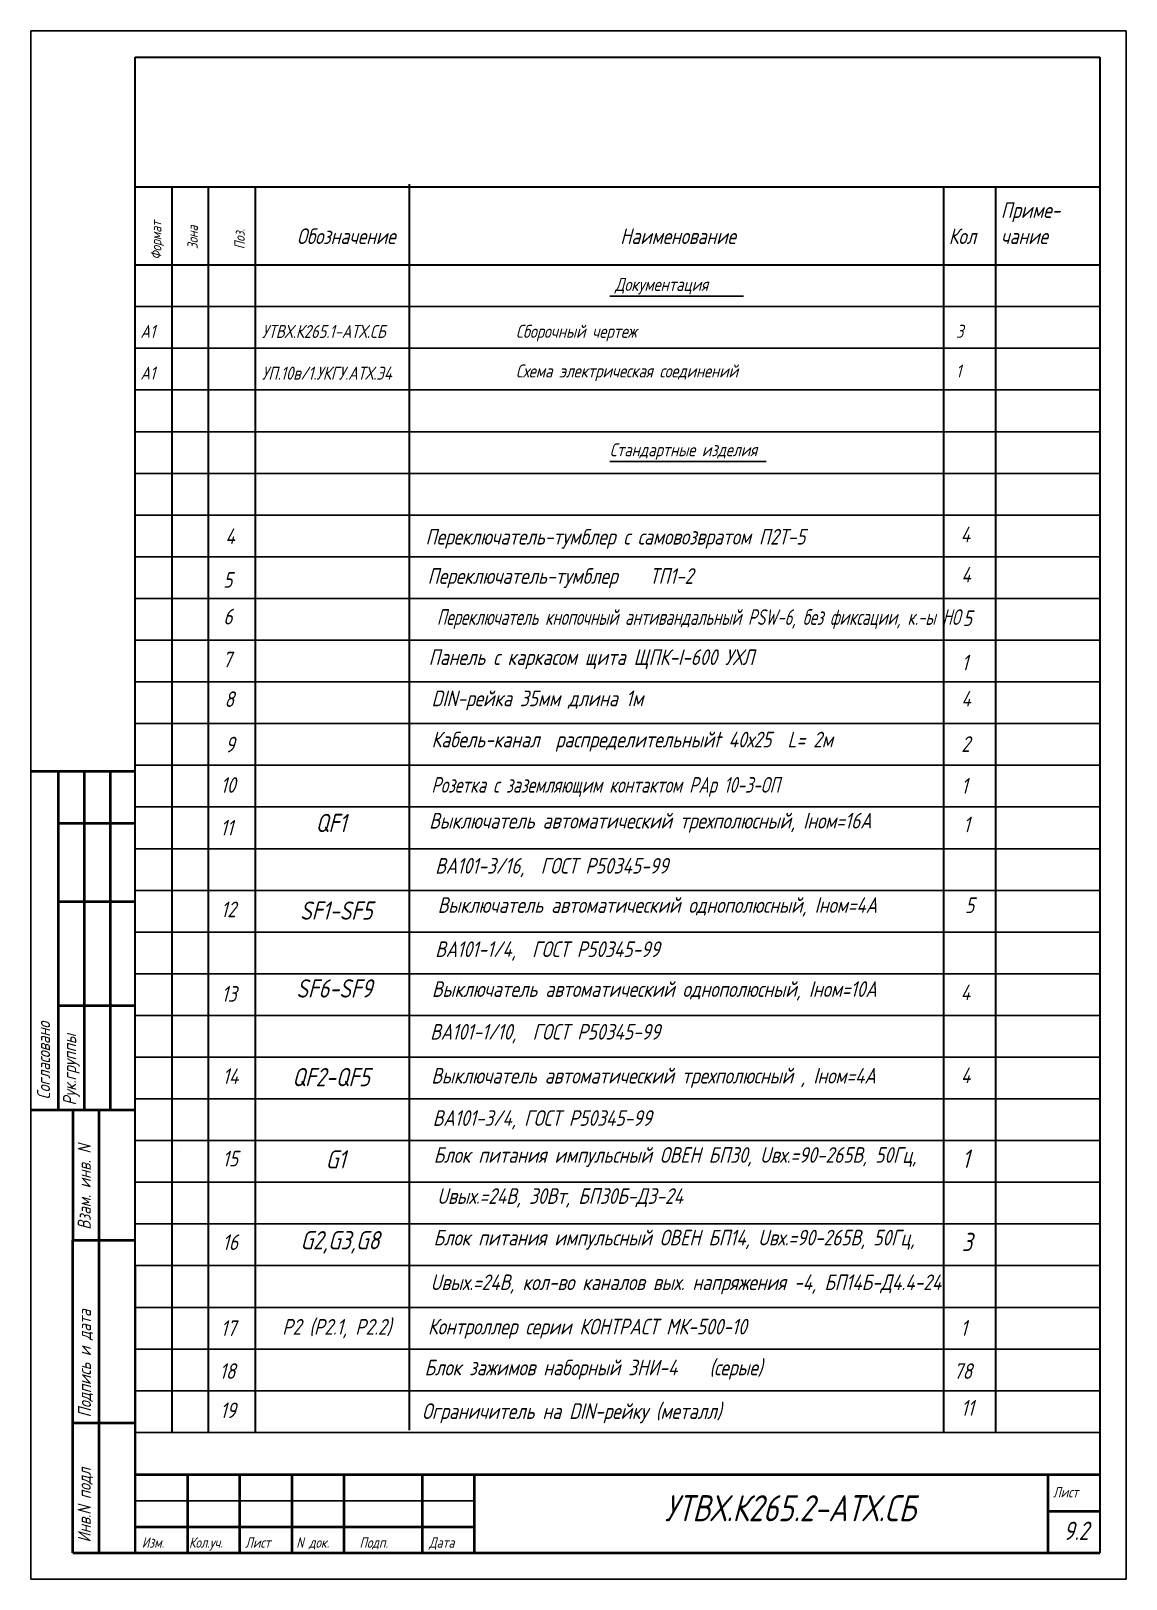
# Model space of a CAD drawing. Extents: x 1296 to 1960, y 266 to 609.
# Drawn here: x 1749.7 to 1959.7, y 310.8 to 607.8 of the extents above; entities that cross this region are included whole.
import ezdxf

# ---------------------------------------------------------------- set-up
doc = ezdxf.new("R2010")
doc.units = 0
doc.header["$LTSCALE"] = 20
doc.header["$MEASUREMENT"] = 0
doc.layers.get('0').update_dxf_attribs({"linetype": 'CONTINUOUS'})
doc.layers.add('MAIN', color=7, linetype='CONTINUOUS', lineweight=50)
doc.layers.add('TEXT', color=250, linetype='CONTINUOUS')
doc.layers.add('АСУТП', color=7, linetype='CONTINUOUS')
doc.styles.add('GOST тип А', font='', dxfattribs={"oblique": 15})
doc.styles.get("Standard").update_dxf_attribs({"font": '', "oblique": 15, "height": 2.5})
doc.styles.add('АСУТП', font='', dxfattribs={"oblique": 15})
doc.styles.add('СТАНДАРТ', font='', dxfattribs={"oblique": 15, "height": 3.5})
doc.styles.get('GOST тип А').set_extended_font_data('GOST type A')
doc.styles.get('Standard').set_extended_font_data('GOST type A')
doc.styles.get('АСУТП').set_extended_font_data('GOST type A')
doc.styles.get('СТАНДАРТ').set_extended_font_data('GOST type A')

msp = doc.modelspace()

# ---------------------------------------------------------------- texts
at = {"style": 'GOST тип А', "oblique": 15}
for s, height, p in [('Приме-', 3, (1935.707, 571.927, 1)), ('Обозначение', 3, (1800.707, 566.927, 1)), ('Наименование', 3, (1862.707, 566.927, 1)), ('Наименование', 3, (1862.707, 566.927, 1)), ('Кол', 3, (1925.707, 566.927, 1)), ('чание', 3, (1935.707, 566.927, 1)), ('Документация', 2.5, (1861.707, 557.927, 1)), ('А1', 2.5, (1770.707, 548.927, 1)), ('Сборочный чертеж', 2.5, (1842.707, 548.927, 1)), ('3', 2.5, (1927.098, 548.927, 1)), ('Схема электрическая соединений', 2.5, (1842.707, 541.323, 1)), ('1', 2.5, (1927.098, 541.321, 1)), ('А1', 2.5, (1770.707, 540.927, 1)), ('Стандартные изделия', 2.5, (1860.707, 526.205, 1))]:
    msp.add_text(s, height=height, dxfattribs=at).set_placement(p)
for s, p in [('Формат', (1774.707, 563.927, 1)), ('Зона', (1781.707, 565.927, 1)), ('Поз.', (1790.707, 565.927, 1))]:
    msp.add_text(s, height=2, rotation=90, dxfattribs=at).set_placement(p)
at = {"color": 7, "oblique": 15}
for s, height, style, p in [('4', 3, 'GOST тип А', (1786.975, 509.351, 1)), ('5', 3, 'GOST тип А', (1786.558, 500.99, 1)), ('6', 3, 'GOST тип А', (1786.597, 493.948, 1)), ('7', 3, 'GOST тип А', (1786.466, 485.705, 1)), ('1', 3, 'GOST тип А', (1928.195, 485.135, 1)), ('DIN-рейка 35мм длина 1м ', 3, 'GOST тип А', (1826.526, 478.254, 1)), ('4', 3, 'GOST тип А', (1928.118, 478.187, 1)), ('8', 3, 'GOST тип А', (1786.814, 478.109, 1)), ('9', 3, 'GOST тип А', (1786.967, 469.405, 1)), ('Кабель-канал  распределительныйt 40х25  L= 2м', 3, 'GOST тип А', (1826.526, 470.358, 1)), ('2', 3, 'GOST тип А', (1928.117, 469.498, 1)), ('10', 3, 'GOST тип А', (1786.063, 461.64, 1)), ('QF1', 3.5, 'СТАНДАРТ', (1804.279, 454.111, 1)), ('Выключатель автоматический трехполюсный, Iном=16А', 3, 'СТАНДАРТ', (1826.075, 454.787, 1)), ('11', 3, 'GOST тип А', (1786.029, 453.461, 1)), ('12', 3, 'GOST тип А', (1786.133, 437.774, 1)), ('SF1-SF5', 3.5, 'СТАНДАРТ', (1801.307, 437.296, 1)), ('Выключатель автоматический однополюсный, Iном=4А ', 3, 'СТАНДАРТ', (1827.706, 438.611, 1)), ('SF6-SF9', 3.5, 'СТАНДАРТ', (1800.593, 422.359, 1)), ('Выключатель автоматический однополюсный, Iном=10А', 3, 'СТАНДАРТ', (1826.592, 422.484, 1)), ('13', 3, 'GOST тип А', (1786.238, 421.565, 1)), ('ВА101-1/10,  ГОСТ Р50345-99', 3, 'СТАНДАРТ', (1826.261, 414.293, 1)), ('14', 3, 'GOST тип А', (1786.449, 405.786, 1)), (' QF2-QF5', 3.5, 'СТАНДАРТ', (1798.009, 405.351, 1)), ('Выключатель автоматический трехполюсный , Iном=4А', 3, 'СТАНДАРТ', (1826.482, 405.867, 1)), ('ВА101-3/4, ГОСТ Р50345-99', 3, 'СТАНДАРТ', (1826.745, 397.746, 1)), ('15', 3, 'GOST тип А', (1786.433, 389.961, 1)), ('G1', 3.5, 'СТАНДАРТ', (1806.225, 389.571, 1)), ('Блок питания импульсный ОВЕН БП30, Uвх.=90-265В, 50Гц,', 3, 'СТАНДАРТ', (1826.94, 390.661, 1)), ('1', 3.5, 'СТАНДАРТ', (1928.269, 389.701, 1)), ('Uвых.=24В, 30Вт, БП30Б-Д3-24', 3, 'СТАНДАРТ', (1827.59, 382.777, 1)), ('G2,G3,G8', 3.5, 'СТАНДАРТ', (1801.392, 374.062, 1)), ('Блок питания импульсный ОВЕН БП14, Uвх.=90-265В, 50Гц,', 3, 'СТАНДАРТ', (1826.907, 374.809, 1)), ('3', 3.5, 'СТАНДАРТ', (1928.221, 373.718, 1)), ('16', 3, 'GOST тип А', (1786.433, 373.926, 1)), ('Uвых.=24В, кол-во каналов вых. напряжения -4, БП14Б-Д4.4-24', 3, 'СТАНДАРТ', (1826.326, 366.236, 1)), ('17', 3, 'GOST тип А', (1786.098, 357.426, 1)), ('1', 3, 'GOST тип А', (1927.972, 357.477, 1)), ('18', 3, 'GOST тип А', (1785.863, 349.203, 1)), ('19', 3, 'GOST тип А', (1785.991, 341.67, 1)), ('11', 3, 'GOST тип А', (1928.071, 342.137, 1))]:
    msp.add_text(s, height=height, dxfattribs=dict(at, style=style)).set_placement(p)
at = {"color": 7, "linetype": 'Continuous', "oblique": 15}
for s, p in [('Переключатель-тумблер с самовозвратом П2Т-5', (1825.361, 509.268, 1)), ('Переключатель-тумблер    ТП1-2', (1825.77, 501.736, 1))]:
    msp.add_text(s, height=3, dxfattribs=at).set_placement(p)
at = {"linetype": 'Continuous', "oblique": 15, "width": 0.85}
msp.add_text('         Переключатель кнопочный антивандальный PSW-6, без фиксации, к.-ы НО', height=3, dxfattribs=at).set_placement((1815.781, 493.857, 1))
at = {"color": 7, "oblique": 15}
for s, height, p in [('Панель с каркасом щита ЩПК-I-600 УХЛ  ', 3, (1825.976, 486.165, 1)), ('Р2 (Р2.1, Р2.2)', 3, (1797.888, 357.687, 1)), ('Контроллер серии КОНТРАСТ МК-500-10', 3, (1825.838, 357.734, 1)), ('Блок зажимов наборный ЗНИ-4    (серые)', 3, (1825.178, 349.885, 1)), ('Ограничитель на DIN-рейку (металл)', 3, (1824.705, 341.514, 1)), ('Лист', 2, (1945.707, 326.464, 1)), ('9.2', 3.5, (1947.707, 318.31, 1)), ('Изм.', 2, (1770.961, 316.805, 1)), ('Кол.уч.', 2, (1780.014, 316.805, 1)), ('Лист', 2, (1790.786, 316.805, 1)), ('N док.', 2, (1800.583, 316.805, 1)), ('Подп.', 2, (1812.707, 316.805, 1)), ('Дата', 2, (1826.042, 316.805, 1))]:
    msp.add_text(s, height=height, dxfattribs=at).set_placement(p)
at = {"color": 0, "linetype": 'Continuous', "style": 'GOST тип А', "oblique": 15}
msp.add_text('УТВХ.К265.2-АТХ.СБ', height=5, dxfattribs=at).set_placement((1871.235, 321.894, 1))
at = {"layer": 'MAIN', "color": 7, "linetype": 'Continuous', "lineweight": -3, "oblique": 15, "width": 0.9}
msp.add_text(' Розетка с заземляющим контактом РАр 10-3-ОП', height=3, dxfattribs=at).set_placement((1825.117, 461.669, 1))
at = {"layer": 'MAIN', "color": 7, "linetype": 'Continuous', "lineweight": -3, "style": 'GOST тип А', "oblique": 15}
for s, p in [('1', (1928.097, 461.486, 1)), ('1', (1928.504, 454.071, 1)), ('ВА101-3/16,  ГОСТ Р50345-99', (1827.226, 446.139, 1)), ('5', (1928.829, 438.565, 1)), ('ВА101-1/4,  ГОСТ Р50345-99', (1827.226, 430.139, 1)), ('4', (1927.99, 421.853, 1)), ('4', (1928.039, 405.951, 1)), ('78', (1926.656, 349.197, 1))]:
    msp.add_text(s, height=3, dxfattribs=at).set_placement(p)
for s, p in [('Согласовано', (1753.382, 402.817, 1)), ('Рук.группы', (1758.382, 401.651, 1)), ('Взам. инв. N', (1761.184, 377.805, 1))]:
    msp.add_text(s, height=2.5, rotation=90, dxfattribs=at).set_placement(p)
at = {"layer": 'MAIN', "color": 7, "linetype": 'Continuous', "lineweight": -3, "oblique": 15}
for s, p in [('Подпись и дата', (1761.231, 341.805, 1)), ('Инв.N подл', (1761.184, 317.805, 1))]:
    msp.add_text(s, height=2.5, rotation=90, dxfattribs=at).set_placement(p)
at = {"layer": 'TEXT', "color": 7, "linetype": 'Continuous', "lineweight": -3, "oblique": 15}
for s, p in [('УТВХ.К265.1-АТХ.СБ', (1793.999, 548.902, 1)), ('УП.10в/1.УКГУ.АТХ.Э4', (1793.999, 540.902, 1))]:
    msp.add_text(s, height=2.5, dxfattribs=at).set_placement(p)
at = {"layer": 'АСУТП', "color": 7, "linetype": 'Continuous', "lineweight": -3, "style": 'АСУТП', "oblique": 15}
for s, p in [('4', (1927.987, 509.706, 1)), ('4', (1928.116, 501.986, 1)), ('5', (1928.392, 493.638, 1))]:
    msp.add_text(s, height=3, dxfattribs=at).set_placement(p)

# ---------------------------------------------------------------- linework, layer by layer
for p, q in [((1749.707, 607.805, 1), (1959.707, 607.805, 1)), ((1749.707, 310.805, 1), (1749.707, 607.805, 1)), ((1959.707, 607.805, 1), (1959.707, 310.805, 1)), ((1860.707, 556.927, 1), (1886.321, 556.927, 1)), ((1769.707, 554.927, 1), (1954.707, 554.927, 1)), ((1769.707, 554.927, 1), (1954.707, 554.927, 1)), ((1769.707, 546.927, 1), (1954.707, 546.927, 1)), ((1769.707, 546.927, 1), (1954.707, 546.927, 1)), ((1769.707, 538.927, 1), (1954.707, 538.927, 1)), ((1769.707, 538.927, 1), (1954.707, 538.927, 1)), ((1769.707, 530.927, 1), (1954.707, 530.927, 1)), ((1769.707, 522.927, 1), (1954.707, 522.927, 1)), ((1860.707, 525.205, 1), (1890.716, 525.205, 1)), ((1769.707, 514.927, 1), (1954.707, 514.927, 1)), ((1769.707, 506.927, 1), (1954.707, 506.927, 1)), ((1769.707, 498.927, 1), (1954.707, 498.927, 1)), ((1769.707, 490.927, 1), (1954.707, 490.927, 1)), ((1769.707, 482.927, 1), (1954.707, 482.927, 1)), ((1769.707, 474.927, 1), (1954.707, 474.927, 1)), ((1769.707, 466.927, 1), (1954.707, 466.927, 1)), ((1769.707, 458.927, 1), (1954.707, 458.927, 1)), ((1769.707, 450.927, 1), (1954.707, 450.927, 1)), ((1769.707, 442.927, 1), (1954.707, 442.927, 1)), ((1769.707, 434.927, 1), (1954.707, 434.927, 1)), ((1769.707, 426.927, 1), (1954.707, 426.927, 1)), ((1769.707, 418.927, 1), (1954.707, 418.927, 1)), ((1769.707, 410.927, 1), (1954.707, 410.927, 1)), ((1769.707, 402.927, 1), (1954.707, 402.927, 1)), ((1769.707, 394.927, 1), (1954.707, 394.927, 1)), ((1769.707, 386.927, 1), (1954.707, 386.927, 1)), ((1769.707, 378.927, 1), (1954.707, 378.927, 1)), ((1769.707, 370.927, 1), (1954.707, 370.927, 1)), ((1769.707, 362.927, 1), (1954.707, 362.927, 1)), ((1769.707, 362.927, 1), (1954.707, 362.927, 1)), ((1769.707, 354.927, 1), (1954.707, 354.927, 1)), ((1769.707, 346.927, 1), (1954.707, 346.927, 1)), ((1769.707, 338.927, 1), (1954.707, 338.927, 1)), ((1959.707, 310.805, 1), (1749.707, 310.805, 1))]:
    msp.add_line(p, q)
at = {"lineweight": 30}
for p, q in [((1769.707, 602.805, 1), (1954.707, 602.805, 1)), ((1769.707, 315.805, 1), (1769.707, 602.805, 1)), ((1954.707, 602.805, 1), (1954.707, 315.805, 1)), ((1769.707, 577.927, 1), (1954.707, 577.927, 1)), ((1776.707, 577.927, 1), (1776.707, 338.927, 1)), ((1783.707, 577.927, 1), (1783.707, 338.927, 1)), ((1792.707, 577.927, 1), (1792.707, 355.049, 1)), ((1822.264, 578.384, 1), (1822.264, 339.384, 1)), ((1924.707, 577.927, 1), (1924.707, 338.927, 1)), ((1934.707, 577.927, 1), (1934.707, 338.927, 1)), ((1769.707, 562.927, 1), (1954.707, 562.927, 1)), ((1792.707, 563.683, 1), (1792.707, 338.927, 1)), ((1769.707, 370.805, 1), (1769.707, 315.805, 1))]:
    msp.add_line(p, q, dxfattribs=at)
at = {"color": 7}
for p, q in [((1778.628, 393.751), (1778.628, 393.751)), ((1769.707, 330.805, 1), (1769.707, 315.805, 1)), ((1769.707, 325.805, 1), (1834.707, 325.805, 1))]:
    msp.add_line(p, q, dxfattribs=at)
at = {"color": 7, "lineweight": 40}
for p, q in [((1954.707, 330.805, 1), (1769.707, 330.805, 1)), ((1779.707, 330.805, 1), (1779.707, 315.805, 1)), ((1789.707, 330.805, 1), (1789.707, 315.805, 1)), ((1799.707, 330.805, 1), (1799.707, 315.805, 1)), ((1809.707, 330.805, 1), (1809.707, 315.805, 1)), ((1824.707, 330.805, 1), (1824.707, 315.805, 1)), ((1834.707, 330.805, 1), (1834.707, 315.805, 1)), ((1944.707, 330.805, 1), (1944.707, 315.805, 1)), ((1944.707, 323.805, 1), (1954.707, 323.805, 1)), ((1769.707, 320.805, 1), (1834.707, 320.805, 1)), ((1769.707, 315.805, 1), (1954.707, 315.805, 1))]:
    msp.add_line(p, q, dxfattribs=at)
at = {"lineweight": 40}
msp.add_line((1757.707, 315.805, 1), (1954.707, 315.805, 1), dxfattribs=at)
at = {"layer": 'MAIN', "color": 7, "linetype": 'Continuous', "lineweight": 40}
for p, q in [((1749.707, 465.817, 1), (1769.707, 465.817, 1)), ((1754.906, 465.817, 1), (1754.906, 400.817, 1)), ((1759.906, 465.817, 1), (1759.906, 400.817, 1)), ((1764.906, 465.817, 1), (1764.906, 400.817, 1)), ((1754.906, 455.817, 1), (1769.707, 455.817, 1)), ((1754.906, 440.817, 1), (1769.707, 440.817, 1)), ((1754.906, 420.817, 1), (1769.707, 420.817, 1)), ((1749.707, 400.817, 1), (1769.707, 400.817, 1)), ((1757.707, 400.805, 1), (1757.707, 375.805, 1)), ((1762.707, 400.805, 1), (1762.707, 315.805, 1)), ((1757.707, 315.805, 1), (1757.707, 375.805, 1)), ((1757.707, 375.805, 1), (1769.707, 375.805, 1)), ((1757.707, 340.805, 1), (1769.707, 340.805, 1))]:
    msp.add_line(p, q, dxfattribs=at)
at = {"layer": 'MAIN', "color": 7, "linetype": 'Continuous', "lineweight": -3}
msp.add_line((1832.357, 426.071, 1), (1832.357, 426.071, 1), dxfattribs=at)

msp.set_redraw_order([(e.dxf.handle, doc.entitydb.next_handle()) for e in msp.query("TEXT MTEXT ATTDEF DIMENSION ARC_DIMENSION")])  # texts and dimensions are drawn at this point

doc.saveas('drawing.dxf')
